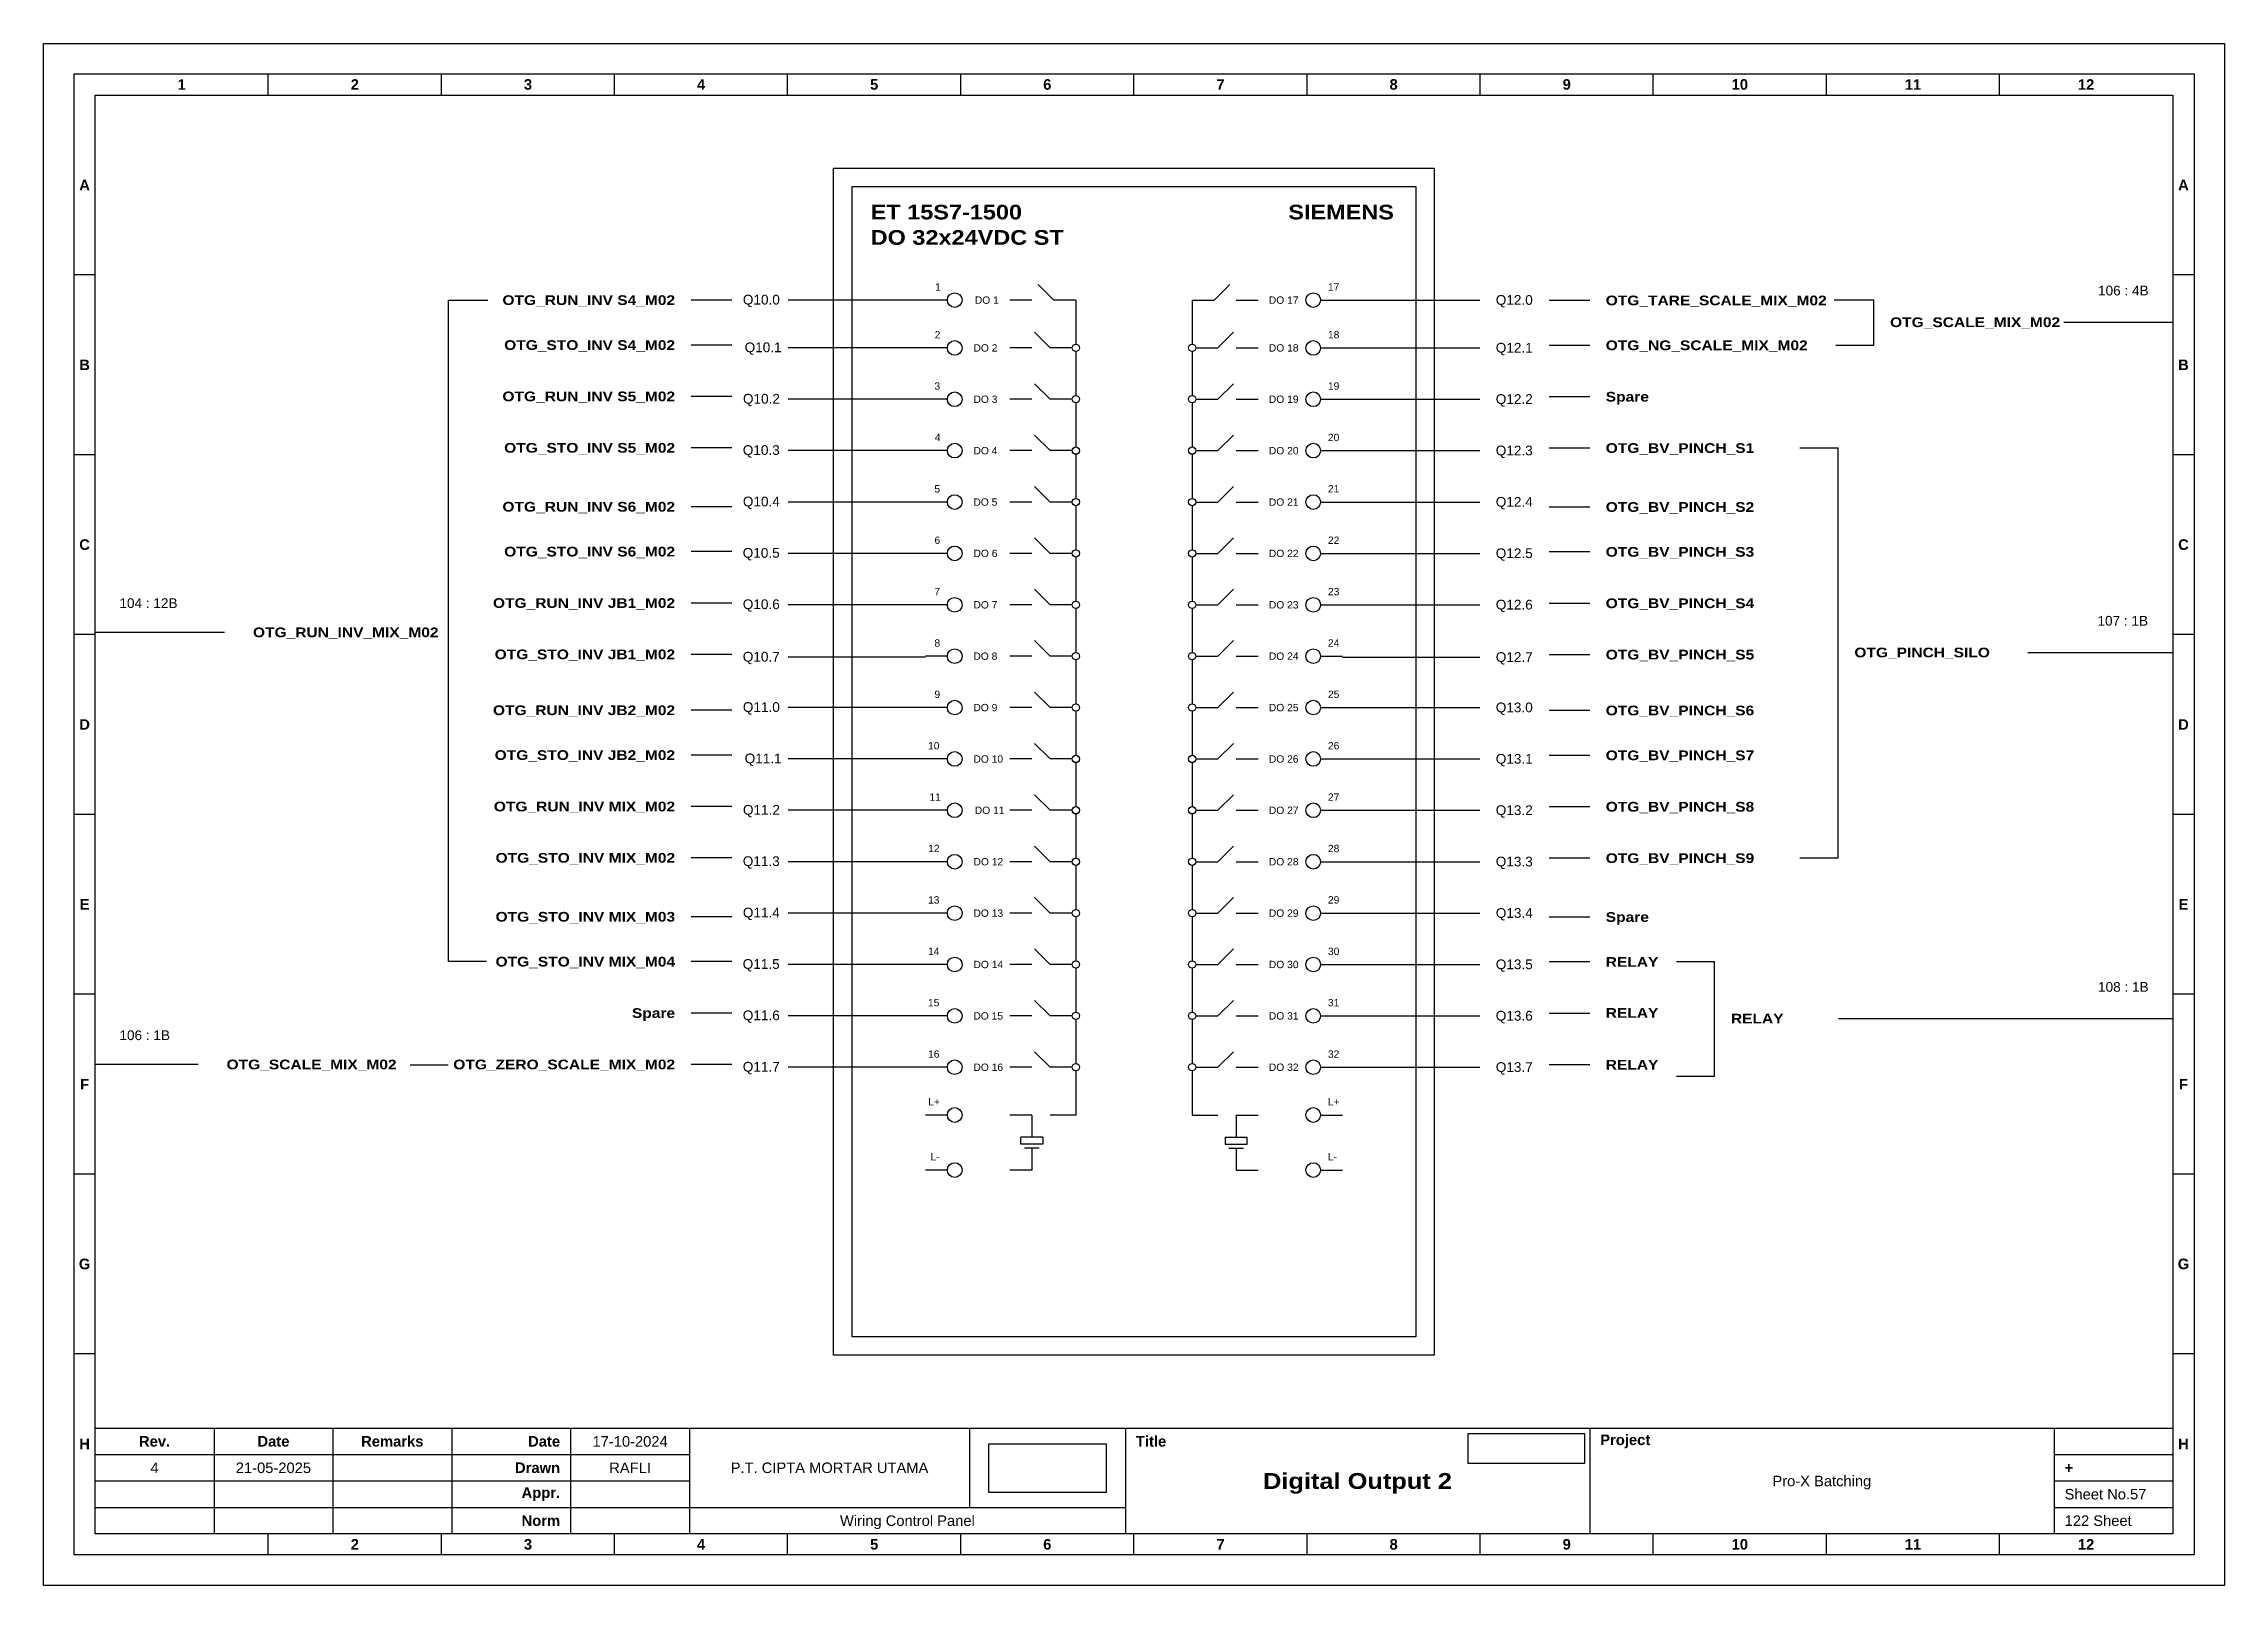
# Model space of a CAD drawing. Header units: centimetres. Extents: x 629 to 3405, y 1037 to 2279.
# Drawn here: x 2193.3 to 2462.7, y 1037.4 to 1227.8 of the extents above; entities that cross this region are included whole.
import ezdxf
from ezdxf.enums import TextEntityAlignment as Align

# ---------------------------------------------------------------- set-up
doc = ezdxf.new("R2010")
doc.units = ezdxf.units.CM
doc.header["$MEASUREMENT"] = 0
doc.styles.add('Bold', font='ariblk.ttf', dxfattribs={"height": 25.4})
doc.styles.get("Standard").update_dxf_attribs({"font": 'arial.ttf'})
picture_1 = doc.add_image_def('image1.png', size_in_pixel=(2048, 847))
picture_2 = doc.add_image_def('image2.png', size_in_pixel=(2092, 542))

msp = doc.modelspace()

# ---------------------------------------------------------------- texts
at = {"ltscale": 500, "style": 'Bold'}
for s, p in [('ET 15S7-1500', (2295.49, 1207.89)), ('DO 32x24VDC ST', (2295.49, 1204.76))]:
    msp.add_text(s, height=1.8132, dxfattribs=at).set_placement(p, align=Align.TOP_LEFT)
msp.add_text('SIEMENS', height=1.813, dxfattribs=at).set_placement((2360.12, 1207.89), align=Align.TOP_RIGHT)
for s, p in [('OTG_RUN_INV S4_M02', (2271.34, 1196.11)), ('OTG_STO_INV S4_M02', (2271.34, 1190.56)), ('OTG_RUN_INV S5_M02', (2271.34, 1184.22)), ('OTG_STO_INV S5_M02', (2271.34, 1177.87)), ('OTG_RUN_INV S6_M02', (2271.34, 1170.59)), ('OTG_STO_INV S6_M02', (2271.34, 1165.05)), ('OTG_RUN_INV JB1_M02', (2271.34, 1158.7)), ('OTG_STO_INV JB1_M02', (2271.34, 1152.36)), ('OTG_RUN_INV JB2_M02', (2271.34, 1145.46)), ('OTG_STO_INV JB2_M02', (2271.34, 1139.92)), ('OTG_RUN_INV MIX_M02', (2271.34, 1133.57)), ('OTG_STO_INV MIX_M02', (2271.34, 1127.23)), ('OTG_STO_INV MIX_M03', (2271.34, 1119.95)), ('OTG_STO_INV MIX_M04', (2271.34, 1114.41)), ('Spare', (2271.34, 1108.06)), ('OTG_ZERO_SCALE_MIX_M02', (2271.34, 1101.71))]:
    msp.add_text(s, height=1.2, dxfattribs=at).set_placement(p, align=Align.MIDDLE_RIGHT)
at = {"ltscale": 500}
for s, p in [('Q10.0', (2279.71, 1196.17)), ('Q12.0', (2372.7, 1196.13)), ('Q10.1', (2279.93, 1190.28)), ('Q12.1', (2372.7, 1190.23)), ('Q10.2', (2279.72, 1183.93)), ('Q12.2', (2372.7, 1183.89)), ('Q10.3', (2279.7, 1177.59)), ('Q12.3', (2372.7, 1177.54)), ('Q10.4', (2279.71, 1171.24)), ('Q12.4', (2372.7, 1171.2)), ('Q10.5', (2279.69, 1164.89)), ('Q12.5', (2372.7, 1164.85)), ('Q10.6', (2279.7, 1158.55)), ('Q12.6', (2372.7, 1158.5)), ('Q10.7', (2279.7, 1152.07)), ('Q12.7', (2372.7, 1152.03)), ('Q11.0', (2279.71, 1145.85)), ('Q13.0', (2372.7, 1145.81)), ('Q11.1', (2279.93, 1139.51)), ('Q13.1', (2372.7, 1139.46)), ('Q11.2', (2279.72, 1133.16)), ('Q13.2', (2372.7, 1133.12)), ('Q11.3', (2279.7, 1126.82)), ('Q13.3', (2372.7, 1126.77)), ('Q11.4', (2279.71, 1120.47)), ('Q13.4', (2372.7, 1120.42)), ('Q11.5', (2279.69, 1114.12)), ('Q13.5', (2372.7, 1114.08)), ('Q11.6', (2279.7, 1107.78)), ('Q13.6', (2372.7, 1107.73)), ('Q11.7', (2279.7, 1101.43)), ('Q13.7', (2372.7, 1101.39))]:
    msp.add_text(s, height=1.2, dxfattribs=at).set_placement(p, align=Align.MIDDLE_LEFT)
for s, height, p in [('1', 0.907, (2303.46, 1197.01)), ('17', 0.907, (2351.97, 1197.01)), ('2', 0.907, (2303.4, 1191.12)), ('18', 0.907, (2351.97, 1191.12)), ('3', 0.907, (2303.37, 1184.77)), ('19', 0.907, (2351.97, 1184.77)), ('4', 0.907, (2303.41, 1178.43)), ('20', 0.907, (2351.97, 1178.43)), ('5', 0.907, (2303.36, 1172.08)), ('21', 0.907, (2351.97, 1172.08)), ('6', 0.907, (2303.38, 1165.73)), ('22', 0.907, (2351.97, 1165.73)), ('104 : 12B', 1.2, (2202.71, 1157.73, -2)), ('7', 0.907, (2303.36, 1159.39)), ('23', 0.907, (2351.97, 1159.39)), ('8', 0.907, (2303.37, 1153.04)), ('24', 0.907, (2351.97, 1153.04)), ('9', 0.907, (2303.37, 1146.7)), ('25', 0.907, (2351.97, 1146.7)), ('10', 0.907, (2302.58, 1140.35)), ('26', 0.907, (2351.97, 1140.35)), ('11', 0.907, (2302.76, 1134)), ('27', 0.907, (2351.97, 1134)), ('12', 0.907, (2302.59, 1127.66)), ('28', 0.907, (2351.97, 1127.66)), ('13', 0.907, (2302.58, 1121.31)), ('29', 0.907, (2351.97, 1121.31)), ('14', 0.907, (2302.58, 1114.96)), ('30', 0.907, (2351.97, 1114.96)), ('15', 0.907, (2302.57, 1108.62)), ('31', 0.907, (2351.97, 1108.62)), ('106 : 1B', 1.2, (2202.71, 1104.36, -2)), ('16', 0.907, (2302.58, 1102.27)), ('32', 0.907, (2351.97, 1102.27)), ('L+', 0.907, (2302.6, 1096.38)), ('L+', 0.907, (2351.97, 1096.38)), ('L-', 0.907, (2302.89, 1089.58)), ('L-', 0.907, (2351.97, 1089.58))]:
    msp.add_text(s, height=height, dxfattribs=at).set_placement(p, align=Align.BOTTOM_LEFT)
for s, p in [('DO 1', (2311.32, 1196.11)), ('DO 17', (2348.34, 1196.11)), ('DO 2', (2311.15, 1190.21)), ('DO 18', (2348.34, 1190.21)), ('DO 3', (2311.15, 1183.87)), ('DO 19', (2348.34, 1183.87)), ('DO 4', (2311.15, 1177.52)), ('DO 20', (2348.34, 1177.52)), ('DO 5', (2311.14, 1171.17)), ('DO 21', (2348.34, 1171.17)), ('DO 6', (2311.15, 1164.83)), ('DO 22', (2348.34, 1164.83)), ('DO 7', (2311.15, 1158.48)), ('DO 23', (2348.34, 1158.48)), ('DO 8', (2311.14, 1152.14)), ('DO 24', (2348.34, 1152.14)), ('DO 9', (2311.14, 1145.79)), ('DO 25', (2348.34, 1145.79)), ('DO 10', (2311.85, 1139.44)), ('DO 26', (2348.34, 1139.44)), ('DO 11', (2312.02, 1133.1)), ('DO 27', (2348.34, 1133.1)), ('DO 12', (2311.86, 1126.75)), ('DO 28', (2348.34, 1126.75)), ('DO 13', (2311.85, 1120.4)), ('DO 29', (2348.34, 1120.4)), ('DO 14', (2311.85, 1114.06)), ('DO 30', (2348.34, 1114.06)), ('DO 15', (2311.84, 1107.71)), ('DO 31', (2348.34, 1107.71)), ('DO 16', (2311.85, 1101.37)), ('DO 32', (2348.34, 1101.37))]:
    msp.add_text(s, height=0.907, dxfattribs=at).set_placement(p, align=Align.MIDDLE_RIGHT)
at = {"ltscale": 500, "style": 'Bold'}
for s, p in [('OTG_TARE_SCALE_MIX_M02', (2386.28, 1196.07)), ('OTG_SCALE_MIX_M02', (2421.4, 1193.38)), ('OTG_NG_SCALE_MIX_M02', (2386.28, 1190.53)), ('Spare', (2386.28, 1184.18)), ('OTG_BV_PINCH_S1', (2386.28, 1177.84)), ('OTG_BV_PINCH_S2', (2386.28, 1170.56)), ('OTG_BV_PINCH_S3', (2386.28, 1165.02)), ('OTG_BV_PINCH_S4', (2386.28, 1158.67)), ('OTG_RUN_INV_MIX_M02', (2219.2, 1155.08)), ('OTG_BV_PINCH_S5', (2386.28, 1152.33)), ('OTG_PINCH_SILO', (2416.99, 1152.59)), ('OTG_BV_PINCH_S6', (2386.28, 1145.43)), ('OTG_BV_PINCH_S7', (2386.28, 1139.89)), ('OTG_BV_PINCH_S8', (2386.28, 1133.54)), ('OTG_BV_PINCH_S9', (2386.28, 1127.19)), ('Spare', (2386.28, 1119.92)), ('RELAY', (2386.28, 1114.37)), ('RELAY', (2386.28, 1108.08)), ('RELAY', (2401.74, 1107.38)), ('OTG_SCALE_MIX_M02', (2215.94, 1101.71)), ('RELAY', (2386.28, 1101.68))]:
    msp.add_text(s, height=1.2, dxfattribs=at).set_placement(p, align=Align.MIDDLE_LEFT)
at = {"ltscale": 500}
for s, p in [('106 : 4B', (2453.33, 1196.33, -2)), ('107 : 1B', (2453.26, 1155.55)), ('108 : 1B', (2453.33, 1110.33, -2))]:
    msp.add_text(s, height=1.2, dxfattribs=at).set_placement(p, align=Align.BOTTOM_RIGHT)

# ---------------------------------------------------------------- blocks, each defined once
blk = doc.blocks.new('KOP MU PROJECT')
at = {"color": 6, "ltscale": 50}
for p, q in [((27.74, 184.05), (27.74, 186.66)), ((49.13, 184.05), (49.13, 186.66)), ((70.51, 184.05), (70.51, 186.66)), ((91.89, 184.05), (91.89, 186.66)), ((113.27, 184.05), (113.27, 186.66)), ((134.66, 184.05), (134.66, 186.66)), ((156.04, 184.05), (156.04, 186.66)), ((177.42, 184.05), (177.42, 186.66)), ((198.8, 184.05), (198.8, 186.66)), ((220.19, 184.05), (220.19, 186.66)), ((241.57, 184.05), (241.57, 186.66)), ((6.36, 161.84), (3.75, 161.84)), ((265.59, 161.84), (262.98, 161.84)), ((6.36, 139.63), (3.75, 139.63)), ((265.59, 139.63), (262.98, 139.63)), ((6.36, 117.42), (3.75, 117.42)), ((265.59, 117.42), (262.98, 117.42)), ((6.36, 95.22), (3.75, 95.22)), ((265.59, 95.22), (262.98, 95.22)), ((6.36, 73.01), (3.75, 73.01)), ((265.59, 73.01), (262.98, 73.01)), ((6.36, 50.8), (3.75, 50.8)), ((265.59, 50.8), (262.98, 50.8)), ((6.36, 28.59), (3.75, 28.59)), ((265.59, 28.59), (262.98, 28.59)), ((27.74, 3.75), (27.74, 6.36)), ((49.13, 3.75), (49.13, 6.36)), ((70.51, 3.75), (70.51, 6.36)), ((91.89, 3.75), (91.89, 6.36)), ((113.27, 3.75), (113.27, 6.36)), ((134.66, 3.75), (134.66, 6.36)), ((156.04, 3.75), (156.04, 6.36)), ((177.42, 3.75), (177.42, 6.36)), ((198.8, 3.75), (198.8, 6.36)), ((220.19, 3.75), (220.19, 6.36)), ((241.57, 3.75), (241.57, 6.36))]:
    blk.add_line(p, q, dxfattribs=at)
at = {"ltscale": 50}
for p, q in [((6.36, 19.41), (262.98, 19.41)), ((21.04, 19.41), (21.04, 6.36)), ((35.72, 19.41), (35.72, 6.36)), ((50.41, 19.41), (50.41, 6.36)), ((65.09, 19.41), (65.09, 6.36)), ((79.77, 19.41), (79.77, 6.36)), ((114.35, 19.41), (114.35, 9.62)), ((133.6, 19.41), (133.6, 6.36)), ((190.95, 19.41), (190.95, 6.36)), ((248.3, 19.41), (248.3, 6.36)), ((6.36, 16.15), (79.77, 16.15)), ((248.3, 16.15), (262.98, 16.15)), ((6.36, 12.89), (79.77, 12.89)), ((248.3, 12.89), (262.98, 12.89)), ((6.36, 9.62), (133.6, 9.62)), ((248.3, 9.62), (262.98, 9.62))]:
    blk.add_line(p, q, dxfattribs=at)
at = {"color": 1, "ltscale": 50}
blk.add_lwpolyline([(269.34, 0), (0, 0), (0, 190.41), (269.34, 190.41)], close=True, dxfattribs=at)
at = {"color": 6, "ltscale": 50}
for points in [[(265.59, 3.75), (3.75, 3.75), (3.75, 186.66), (265.59, 186.66)], [(262.98, 6.36), (6.36, 6.36), (6.36, 184.05), (262.98, 184.05)]]:
    blk.add_lwpolyline(points, close=True, dxfattribs=at)
at = {"ltscale": 50, "char_height": 1.305, "attachment_point": 4}
for s, width, heights, insert in [('\\pxqc;{\\fArial|b1|i0|c0|p34;1}', 21.3825, [2.51], (6.36, 185.36)), ('\\pxqc;{\\fArial|b1|i0|c0|p34;2}', 21.3825, [2.51], (27.74, 185.36)), ('\\pxqc;{\\fArial|b1|i0|c0|p34;3}', 21.3825, [2.51], (49.13, 185.36)), ('\\pxqc;{\\fArial|b1|i0|c0|p34;4}', 21.3825, [2.51], (70.51, 185.36)), ('\\pxqc;{\\fArial|b1|i0|c0|p34;5}', 21.3825, [2.51], (91.89, 185.36)), ('\\pxqc;{\\fArial|b1|i0|c0|p34;6}', 21.3825, [2.51], (113.27, 185.36)), ('\\pxqc;{\\fArial|b1|i0|c0|p34;7}', 21.3825, [2.51], (134.66, 185.36)), ('\\pxqc;{\\fArial|b1|i0|c0|p34;8}', 21.3825, [2.51], (156.04, 185.36)), ('\\pxqc;{\\fArial|b1|i0|c0|p34;9}', 21.3825, [2.51], (177.42, 185.36)), ('\\pxqc;{\\fArial|b1|i0|c0|p34;10}', 21.3825, [2.51], (198.8, 185.36)), ('\\pxqc;{\\fArial|b1|i0|c0|p34;11}', 21.3825, [2.51], (220.19, 185.36)), ('\\pxqc;{\\fArial|b1|i0|c0|p34;12}', 21.3825, [2.51], (241.57, 185.36)), ('\\pxqc;{\\fArial|b1|i0|c0|p34;A}', 2.61, [2.51], (3.75, 172.95)), ('\\pxqc;{\\fArial|b1|i0|c0|p34;A}', 2.61, [2.51], (262.98, 172.95)), ('\\pxqc;{\\fArial|b1|i0|c0|p34;B}', 2.61, [2.51], (3.75, 150.74)), ('\\pxqc;{\\fArial|b1|i0|c0|p34;B}', 2.61, [2.51], (262.98, 150.74)), ('\\pxqc;{\\fArial|b1|i0|c0|p34;C}', 2.61, [2.51], (3.75, 128.53)), ('\\pxqc;{\\fArial|b1|i0|c0|p34;C}', 2.61, [2.51], (262.98, 128.53)), ('\\pxqc;{\\fArial|b1|i0|c0|p34;D}', 2.61, [2.51], (3.75, 106.32)), ('\\pxqc;{\\fArial|b1|i0|c0|p34;D}', 2.61, [2.51], (262.98, 106.32)), ('\\pxqc;{\\fArial|b1|i0|c0|p34;E}', 2.61, [2.51], (3.75, 84.11)), ('\\pxqc;{\\fArial|b1|i0|c0|p34;E}', 2.61, [2.51], (262.98, 84.11)), ('\\pxqc;{\\fArial|b1|i0|c0|p34;F}', 2.61, [2.51], (3.75, 61.9)), ('\\pxqc;{\\fArial|b1|i0|c0|p34;F}', 2.61, [2.51], (262.98, 61.9)), ('\\pxqc;{\\fArial|b1|i0|c0|p34;G}', 2.61, [2.51], (3.75, 39.69)), ('\\pxqc;{\\fArial|b1|i0|c0|p34;G}', 2.61, [2.51], (262.98, 39.69)), ('\\pxqc;{\\fArial|b1|i0|c0|p34;H}', 2.61, [2.51], (3.75, 17.47)), ('\\pxqc;{\\fArial|b1|i0|c0|p34;Rev.}', 14.6811, [2.88], (6.36, 17.78)), ('\\pxqc;{\\fArial|b1|i0|c0|p34;Date}', 14.6811, [2.88], (21.04, 17.78)), ('\\pxqc;{\\fArial|b1|i0|c0|p34;Remarks}', 14.6811, [2.88], (35.72, 17.78)), ('\\pxqr;{\\fArial|b1|i0|c0|p34;Date}', 13.3761, [2.88], (50.41, 17.78)), ('\\pxql;{\\fArial|b1|i0|c0|p34;Title}', 50.2419, [2.88], (134.9, 17.78)), ('\\pxql;{\\fArial|b1|i0|c0|p34;Project}', 50.2419, [2.88], (192.25, 17.78)), ('\\pxqc;{\\fArial|b1|i0|c0|p34;H}', 2.61, [2.51], (262.98, 17.47)), ('\\pxqr;{\\fArial|b1|i0|c0|p34;Drawn}', 13.3761, [2.88], (50.41, 14.52)), ('\\pxql;{\\fArial|b1|i0|c0|p34;+}', 14.6811, [2.88], (249.61, 14.52)), ('\\pxqr;{\\fArial|b1|i0|c0|p34;Appr.}', 13.3761, [2.88], (50.41, 11.26)), ('\\pxqr;{\\fArial|b1|i0|c0|p34;Norm}', 13.3761, [2.88], (50.41, 7.99)), ('\\pxqc;{\\fArial|b1|i0|c0|p34;2}', 21.3825, [2.51], (27.74, 5.06)), ('\\pxqc;{\\fArial|b1|i0|c0|p34;3}', 21.3825, [2.51], (49.13, 5.06)), ('\\pxqc;{\\fArial|b1|i0|c0|p34;4}', 21.3825, [2.51], (70.51, 5.06)), ('\\pxqc;{\\fArial|b1|i0|c0|p34;5}', 21.3825, [2.51], (91.89, 5.06)), ('\\pxqc;{\\fArial|b1|i0|c0|p34;6}', 21.3825, [2.51], (113.27, 5.06)), ('\\pxqc;{\\fArial|b1|i0|c0|p34;7}', 21.3825, [2.51], (134.66, 5.06)), ('\\pxqc;{\\fArial|b1|i0|c0|p34;8}', 21.3825, [2.51], (156.04, 5.06)), ('\\pxqc;{\\fArial|b1|i0|c0|p34;9}', 21.3825, [2.51], (177.42, 5.06)), ('\\pxqc;{\\fArial|b1|i0|c0|p34;10}', 21.3825, [2.51], (198.8, 5.06)), ('\\pxqc;{\\fArial|b1|i0|c0|p34;11}', 21.3825, [2.51], (220.19, 5.06)), ('\\pxqc;{\\fArial|b1|i0|c0|p34;12}', 21.3825, [2.51], (241.57, 5.06))]:
    blk.add_mtext_dynamic_manual_height_columns(s, width=width, gutter_width=0.0326, heights=heights, dxfattribs=dict(at, insert=insert))
at = {"ltscale": 50}
for tag, p in [('DATECREATED', (72.43, 17.78)), ('REV', (13.7, 14.52)), ('REVDATE', (28.38, 14.52)), ('REMARKS', (43.06, 14.52)), ('DRAWN', (72.43, 14.52)), ('COMPANY', (97.06, 14.52)), ('PROJECT', (219.62, 12.89)), ('APPR', (72.43, 11.26)), ('NORM', (72.43, 7.99)), ('DRAWINGCATEGORY', (106.68, 7.99)), ('DESCRIPTION', (162.27, 10.03))]:
    blk.add_attdef(tag, text='', height=1.3, dxfattribs=at).set_placement(p, align=Align.MIDDLE_CENTER)
at = {"ltscale": 50, "style": 'Bold'}
blk.add_attdef('TITLE', text='', height=1.96, dxfattribs=at).set_placement((162.27, 12.89), align=Align.MIDDLE_CENTER)
at = {"ltscale": 50}
for tag, p in [('SHEETNUMBER', (249.61, 11.26)), ('TOTALSHEET', (249.61, 7.99))]:
    blk.add_attdef(tag, text='', height=1.3, dxfattribs=at).set_placement(p, align=Align.MIDDLE_LEFT)
image = blk.add_image(picture_1, insert=(116.72, 11.48), size_in_units=(14.5, 6), dxfattribs=at)
image.dxf.flags = 15
image = blk.add_image(picture_2, insert=(175.94, 15.04), size_in_units=(14.36, 3.72), dxfattribs=at)
image.dxf.flags = 15

# ---------------------------------------------------------------- linework, layer by layer
at = {"color": 146, "ltscale": 50, "true_color": 0x105689}
for p, q in [((2243.36, 1114.41), (2243.36, 1196.11)), ((2243.36, 1196.11), (2248.23, 1196.11)), ((2278.34, 1196.11), (2273.34, 1196.11)), ((2302.26, 1196.11), (2285.31, 1196.11)), ((2353.78, 1196.11), (2370.73, 1196.11)), ((2379.3, 1196.11), (2384.3, 1196.11)), ((2419.38, 1196.11), (2414.5, 1196.11)), ((2419.38, 1190.56), (2419.38, 1196.11)), ((2456.33, 1193.33), (2442.84, 1193.33)), ((2278.34, 1190.56), (2273.34, 1190.56)), ((2379.3, 1190.56), (2384.3, 1190.56)), ((2414.68, 1190.56), (2419.38, 1190.56)), ((2302.26, 1190.21), (2285.31, 1190.21)), ((2353.78, 1190.21), (2370.73, 1190.21)), ((2278.34, 1184.22), (2273.34, 1184.22)), ((2302.26, 1183.87), (2285.31, 1183.87)), ((2353.78, 1183.87), (2370.73, 1183.87)), ((2379.3, 1184.22), (2384.3, 1184.22)), ((2278.34, 1177.87), (2273.34, 1177.87)), ((2302.26, 1177.52), (2285.31, 1177.52)), ((2353.78, 1177.52), (2370.73, 1177.52)), ((2379.3, 1177.87), (2384.3, 1177.87)), ((2410.27, 1177.87), (2414.97, 1177.87)), ((2414.97, 1127.23), (2414.97, 1177.87)), ((2278.34, 1170.59), (2273.34, 1170.59)), ((2302.26, 1171.17), (2285.31, 1171.17)), ((2353.78, 1171.17), (2370.73, 1171.17)), ((2379.3, 1170.59), (2384.3, 1170.59)), ((2278.34, 1165.05), (2273.34, 1165.05)), ((2302.26, 1164.83), (2285.31, 1164.83)), ((2353.78, 1164.83), (2370.73, 1164.83)), ((2379.3, 1165.05), (2384.3, 1165.05)), ((2278.34, 1158.7), (2273.34, 1158.7)), ((2302.26, 1158.48), (2285.31, 1158.48)), ((2353.78, 1158.48), (2370.73, 1158.48)), ((2379.3, 1158.7), (2384.3, 1158.7)), ((2215.68, 1155.08), (2199.71, 1155.08)), ((2278.34, 1152.36), (2273.34, 1152.36)), ((2302.26, 1152.01), (2285.31, 1152.01)), ((2353.78, 1152.01), (2370.73, 1152.01)), ((2379.3, 1152.36), (2384.3, 1152.36)), ((2456.33, 1152.55), (2438.43, 1152.55)), ((2278.34, 1145.46), (2273.34, 1145.46)), ((2302.26, 1145.79), (2285.31, 1145.79)), ((2353.78, 1145.79), (2370.73, 1145.79)), ((2379.3, 1145.46), (2384.3, 1145.46)), ((2278.34, 1139.92), (2273.34, 1139.92)), ((2302.26, 1139.44), (2285.31, 1139.44)), ((2353.78, 1139.44), (2370.73, 1139.44)), ((2379.3, 1139.92), (2384.3, 1139.92)), ((2278.34, 1133.57), (2273.34, 1133.57)), ((2302.26, 1133.1), (2285.31, 1133.1)), ((2353.78, 1133.1), (2370.73, 1133.1)), ((2379.3, 1133.57), (2384.3, 1133.57)), ((2278.34, 1127.23), (2273.34, 1127.23)), ((2302.26, 1126.75), (2285.31, 1126.75)), ((2353.78, 1126.75), (2370.73, 1126.75)), ((2379.3, 1127.23), (2384.3, 1127.23)), ((2410.27, 1127.23), (2414.97, 1127.23)), ((2278.34, 1119.95), (2273.34, 1119.95)), ((2302.26, 1120.4), (2285.31, 1120.4)), ((2353.78, 1120.4), (2370.73, 1120.4)), ((2379.3, 1119.95), (2384.3, 1119.95)), ((2248.06, 1114.41), (2243.36, 1114.41)), ((2278.34, 1114.41), (2273.34, 1114.41)), ((2302.26, 1114.06), (2285.31, 1114.06)), ((2353.78, 1114.06), (2370.73, 1114.06)), ((2379.3, 1114.41), (2384.3, 1114.41)), ((2395.01, 1114.41), (2399.72, 1114.41)), ((2399.72, 1100.25), (2399.72, 1114.41)), ((2278.34, 1108.06), (2273.34, 1108.06)), ((2302.26, 1107.71), (2285.31, 1107.71)), ((2353.78, 1107.71), (2370.73, 1107.71)), ((2379.3, 1108.06), (2384.3, 1108.06)), ((2456.33, 1107.33), (2415.02, 1107.33)), ((2212.43, 1101.71), (2199.71, 1101.71)), ((2243.31, 1101.64), (2238.61, 1101.64)), ((2278.34, 1101.71), (2273.34, 1101.71)), ((2379.3, 1101.71), (2384.3, 1101.71)), ((2302.26, 1101.37), (2285.31, 1101.37)), ((2353.78, 1101.37), (2370.73, 1101.37)), ((2395.01, 1100.25), (2399.72, 1100.25))]:
    msp.add_line(p, q, dxfattribs=at)
at = {"color": 6, "ltscale": 50}
for p, q in [((2304.98, 1196.11), (2302.26, 1196.11)), ((2351.06, 1196.11), (2353.78, 1196.11)), ((2304.98, 1190.21), (2302.26, 1190.21)), ((2351.06, 1190.21), (2353.78, 1190.21)), ((2304.98, 1183.87), (2302.26, 1183.87)), ((2351.06, 1183.87), (2353.78, 1183.87)), ((2304.98, 1177.52), (2302.26, 1177.52)), ((2351.06, 1177.52), (2353.78, 1177.52)), ((2304.98, 1171.17), (2302.26, 1171.17)), ((2351.06, 1171.17), (2353.78, 1171.17)), ((2304.98, 1164.83), (2302.26, 1164.83)), ((2351.06, 1164.83), (2353.78, 1164.83)), ((2304.98, 1158.48), (2302.26, 1158.48)), ((2351.06, 1158.48), (2353.78, 1158.48)), ((2304.98, 1152.14), (2302.26, 1152.14)), ((2351.06, 1152.14), (2353.78, 1152.14)), ((2304.98, 1145.79), (2302.26, 1145.79)), ((2351.06, 1145.79), (2353.78, 1145.79)), ((2304.98, 1139.44), (2302.26, 1139.44)), ((2351.06, 1139.44), (2353.78, 1139.44)), ((2304.98, 1133.1), (2302.26, 1133.1)), ((2351.06, 1133.1), (2353.78, 1133.1)), ((2304.98, 1126.75), (2302.26, 1126.75)), ((2351.06, 1126.75), (2353.78, 1126.75)), ((2304.98, 1120.4), (2302.26, 1120.4)), ((2351.06, 1120.4), (2353.78, 1120.4)), ((2304.98, 1114.06), (2302.26, 1114.06)), ((2351.06, 1114.06), (2353.78, 1114.06)), ((2304.98, 1107.71), (2302.26, 1107.71)), ((2351.06, 1107.71), (2353.78, 1107.71)), ((2304.98, 1101.37), (2302.26, 1101.37)), ((2351.06, 1101.37), (2353.78, 1101.37)), ((2304.98, 1095.47), (2302.26, 1095.47)), ((2351.06, 1095.47), (2353.78, 1095.47)), ((2304.98, 1088.67), (2302.26, 1088.67)), ((2351.06, 1088.67), (2353.78, 1088.67))]:
    msp.add_line(p, q, dxfattribs=at)
at = {"ltscale": 50}
for p, q in [((2315.39, 1196.11), (2312.67, 1196.11)), ((2318.11, 1196.11), (2316.19, 1198.03)), ((2320.83, 1196.11), (2318.11, 1196.11)), ((2320.83, 1196.11), (2320.83, 1190.67)), ((2335.2, 1196.11), (2337.92, 1196.11)), ((2335.2, 1196.11), (2335.2, 1190.67)), ((2337.92, 1196.11), (2339.85, 1198.03)), ((2340.64, 1196.11), (2343.36, 1196.11)), ((2317.66, 1190.21), (2315.73, 1192.14)), ((2338.38, 1190.21), (2340.3, 1192.14)), ((2315.39, 1190.21), (2312.67, 1190.21)), ((2320.38, 1190.21), (2317.66, 1190.21)), ((2320.83, 1189.76), (2320.83, 1184.32)), ((2335.2, 1189.76), (2335.2, 1184.32)), ((2335.66, 1190.21), (2338.38, 1190.21)), ((2340.64, 1190.21), (2343.36, 1190.21)), ((2317.66, 1183.87), (2315.73, 1185.79)), ((2338.38, 1183.87), (2340.3, 1185.79)), ((2315.39, 1183.87), (2312.67, 1183.87)), ((2320.38, 1183.87), (2317.66, 1183.87)), ((2320.83, 1183.41), (2320.83, 1177.97)), ((2335.2, 1183.41), (2335.2, 1177.97)), ((2335.66, 1183.87), (2338.38, 1183.87)), ((2340.64, 1183.87), (2343.36, 1183.87)), ((2315.39, 1177.52), (2312.67, 1177.52)), ((2317.66, 1177.52), (2315.73, 1179.44)), ((2320.38, 1177.52), (2317.66, 1177.52)), ((2320.83, 1177.07), (2320.83, 1171.63)), ((2335.2, 1177.07), (2335.2, 1171.63)), ((2335.66, 1177.52), (2338.38, 1177.52)), ((2338.38, 1177.52), (2340.3, 1179.44)), ((2340.64, 1177.52), (2343.36, 1177.52)), ((2317.66, 1171.17), (2315.73, 1173.1)), ((2338.38, 1171.17), (2340.3, 1173.1)), ((2315.39, 1171.17), (2312.67, 1171.17)), ((2320.38, 1171.17), (2317.66, 1171.17)), ((2320.83, 1170.72), (2320.83, 1165.28)), ((2335.2, 1170.72), (2335.2, 1165.28)), ((2335.66, 1171.17), (2338.38, 1171.17)), ((2340.64, 1171.17), (2343.36, 1171.17)), ((2317.66, 1164.83), (2315.73, 1166.75)), ((2338.38, 1164.83), (2340.3, 1166.75)), ((2315.39, 1164.83), (2312.67, 1164.83)), ((2320.38, 1164.83), (2317.66, 1164.83)), ((2320.83, 1164.38), (2320.83, 1158.94)), ((2335.2, 1164.38), (2335.2, 1158.94)), ((2335.66, 1164.83), (2338.38, 1164.83)), ((2340.64, 1164.83), (2343.36, 1164.83)), ((2315.39, 1158.48), (2312.67, 1158.48)), ((2317.66, 1158.48), (2315.73, 1160.41)), ((2320.38, 1158.48), (2317.66, 1158.48)), ((2335.66, 1158.48), (2338.38, 1158.48)), ((2338.38, 1158.48), (2340.3, 1160.41)), ((2340.64, 1158.48), (2343.36, 1158.48)), ((2320.83, 1158.03), (2320.83, 1152.59)), ((2335.2, 1158.03), (2335.2, 1152.59)), ((2317.66, 1152.14), (2315.73, 1154.06)), ((2338.38, 1152.14), (2340.3, 1154.06)), ((2315.39, 1152.14), (2312.67, 1152.14)), ((2320.38, 1152.14), (2317.66, 1152.14)), ((2320.83, 1151.68), (2320.83, 1146.24)), ((2335.2, 1151.68), (2335.2, 1146.24)), ((2335.66, 1152.14), (2338.38, 1152.14)), ((2340.64, 1152.14), (2343.36, 1152.14)), ((2317.66, 1145.79), (2315.73, 1147.71)), ((2338.38, 1145.79), (2340.3, 1147.71)), ((2315.39, 1145.79), (2312.67, 1145.79)), ((2320.38, 1145.79), (2317.66, 1145.79)), ((2320.83, 1145.34), (2320.83, 1139.9)), ((2335.2, 1145.34), (2335.2, 1139.9)), ((2335.66, 1145.79), (2338.38, 1145.79)), ((2340.64, 1145.79), (2343.36, 1145.79)), ((2315.39, 1139.44), (2312.67, 1139.44)), ((2317.66, 1139.44), (2315.73, 1141.37)), ((2320.38, 1139.44), (2317.66, 1139.44)), ((2335.66, 1139.44), (2338.38, 1139.44)), ((2338.38, 1139.44), (2340.3, 1141.37)), ((2340.64, 1139.44), (2343.36, 1139.44)), ((2320.83, 1138.99), (2320.83, 1133.55)), ((2335.2, 1138.99), (2335.2, 1133.55)), ((2317.66, 1133.1), (2315.73, 1135.02)), ((2338.38, 1133.1), (2340.3, 1135.02)), ((2315.39, 1133.1), (2312.67, 1133.1)), ((2320.38, 1133.1), (2317.66, 1133.1)), ((2320.83, 1132.64), (2320.83, 1127.2)), ((2335.2, 1132.64), (2335.2, 1127.2)), ((2335.66, 1133.1), (2338.38, 1133.1)), ((2340.64, 1133.1), (2343.36, 1133.1)), ((2317.66, 1126.75), (2315.73, 1128.67)), ((2338.38, 1126.75), (2340.3, 1128.67)), ((2315.39, 1126.75), (2312.67, 1126.75)), ((2320.38, 1126.75), (2317.66, 1126.75)), ((2320.83, 1126.3), (2320.83, 1120.86)), ((2335.2, 1126.3), (2335.2, 1120.86)), ((2335.66, 1126.75), (2338.38, 1126.75)), ((2340.64, 1126.75), (2343.36, 1126.75)), ((2317.66, 1120.4), (2315.73, 1122.33)), ((2338.38, 1120.4), (2340.3, 1122.33)), ((2315.39, 1120.4), (2312.67, 1120.4)), ((2320.38, 1120.4), (2317.66, 1120.4)), ((2320.83, 1119.95), (2320.83, 1114.51)), ((2335.2, 1119.95), (2335.2, 1114.51)), ((2335.66, 1120.4), (2338.38, 1120.4)), ((2340.64, 1120.4), (2343.36, 1120.4)), ((2317.66, 1114.06), (2315.73, 1115.98)), ((2338.38, 1114.06), (2340.3, 1115.98)), ((2315.39, 1114.06), (2312.67, 1114.06)), ((2320.38, 1114.06), (2317.66, 1114.06)), ((2320.83, 1113.6), (2320.83, 1108.16)), ((2335.2, 1113.6), (2335.2, 1108.16)), ((2335.66, 1114.06), (2338.38, 1114.06)), ((2340.64, 1114.06), (2343.36, 1114.06)), ((2315.39, 1107.71), (2312.67, 1107.71)), ((2317.66, 1107.71), (2315.73, 1109.63)), ((2320.38, 1107.71), (2317.66, 1107.71)), ((2320.83, 1107.26), (2320.83, 1101.82)), ((2335.2, 1107.26), (2335.2, 1101.82)), ((2335.66, 1107.71), (2338.38, 1107.71)), ((2338.38, 1107.71), (2340.3, 1109.63)), ((2340.64, 1107.71), (2343.36, 1107.71)), ((2317.66, 1101.37), (2315.73, 1103.29)), ((2338.38, 1101.37), (2340.3, 1103.29)), ((2315.39, 1101.37), (2312.67, 1101.37)), ((2320.38, 1101.37), (2317.66, 1101.37)), ((2320.83, 1100.91), (2320.83, 1095.47)), ((2335.2, 1100.91), (2335.2, 1095.47)), ((2335.66, 1101.37), (2338.38, 1101.37)), ((2340.64, 1101.37), (2343.36, 1101.37)), ((2315.39, 1095.47), (2312.67, 1095.47)), ((2315.39, 1095.47), (2315.39, 1092.75)), ((2320.83, 1095.47), (2317.66, 1095.47)), ((2335.2, 1095.47), (2338.38, 1095.47)), ((2340.64, 1095.47), (2343.36, 1095.47)), ((2340.64, 1095.47), (2340.64, 1092.75)), ((2316.75, 1092.75), (2314.03, 1092.75)), ((2314.03, 1091.85), (2314.03, 1092.75)), ((2316.75, 1091.85), (2314.03, 1091.85)), ((2316.3, 1091.39), (2314.48, 1091.39)), ((2315.39, 1091.39), (2315.39, 1088.67)), ((2316.75, 1092.75), (2316.75, 1091.85)), ((2339.28, 1092.75), (2342, 1092.75)), ((2339.28, 1092.75), (2339.28, 1091.85)), ((2339.28, 1091.85), (2342, 1091.85)), ((2339.74, 1091.39), (2341.55, 1091.39)), ((2340.64, 1091.39), (2340.64, 1088.67)), ((2342, 1091.85), (2342, 1092.75)), ((2315.39, 1088.67), (2312.67, 1088.67)), ((2340.64, 1088.67), (2343.36, 1088.67))]:
    msp.add_line(p, q, dxfattribs=at)
msp.add_lwpolyline([(2290.92, 1212.42), (2365.11, 1212.42), (2365.11, 1065.79), (2290.92, 1065.79)], close=True, dxfattribs=at)
at = {"color": 6, "ltscale": 50}
msp.add_lwpolyline([(2293.19, 1210.16), (2362.84, 1210.16), (2362.84, 1068.06), (2293.19, 1068.06)], close=True, dxfattribs=at)
at = {"color": 6, "ltscale": 20}
for centre in [(2305.88, 1196.11), (2350.15, 1196.11), (2305.88, 1190.21), (2350.15, 1190.21), (2305.88, 1183.87), (2350.15, 1183.87), (2305.88, 1177.52), (2350.15, 1177.52), (2305.88, 1171.17), (2350.15, 1171.17), (2305.88, 1164.83), (2350.15, 1164.83), (2305.88, 1158.48), (2350.15, 1158.48), (2305.88, 1152.14), (2350.15, 1152.14), (2305.88, 1145.79), (2350.15, 1145.79), (2305.88, 1139.44), (2350.15, 1139.44), (2305.88, 1133.1), (2350.15, 1133.1), (2305.88, 1126.75), (2350.15, 1126.75), (2305.88, 1120.4), (2350.15, 1120.4), (2305.88, 1114.06), (2350.15, 1114.06), (2305.88, 1107.71), (2350.15, 1107.71), (2305.88, 1101.37), (2350.15, 1101.37), (2305.88, 1095.47), (2350.15, 1095.47), (2305.88, 1088.67), (2350.15, 1088.67)]:
    msp.add_circle(centre, 0.907, dxfattribs=at)
at = {"ltscale": 20}
for centre in [(2320.83, 1190.21), (2335.2, 1190.21), (2320.83, 1183.87), (2335.2, 1183.87), (2320.83, 1177.52), (2335.2, 1177.52), (2320.83, 1171.17), (2335.2, 1171.17), (2320.83, 1164.83), (2335.2, 1164.83), (2320.83, 1158.48), (2335.2, 1158.48), (2320.83, 1152.14), (2335.2, 1152.14), (2320.83, 1145.79), (2335.2, 1145.79), (2320.83, 1139.44), (2335.2, 1139.44), (2320.83, 1133.1), (2335.2, 1133.1), (2320.83, 1126.75), (2335.2, 1126.75), (2320.83, 1120.4), (2335.2, 1120.4), (2320.83, 1114.06), (2335.2, 1114.06), (2320.83, 1107.71), (2335.2, 1107.71), (2320.83, 1101.37), (2335.2, 1101.37)]:
    msp.add_circle(centre, 0.453, dxfattribs=at)

# ---------------------------------------------------------------- block references
msp.add_blockref('KOP MU PROJECT', (2193.35, 1037.38)).add_auto_attribs({'TITLE': 'Digital Output 2', 'PROJECT': 'Pro-X Batching', 'COMPANY': 'P.T. CIPTA MORTAR UTAMA', 'DRAWINGCATEGORY': 'Wiring Control Panel', 'DRAWN': 'RAFLI', 'DATECREATED': '17-10-2024', 'REVDATE': '21-05-2025', 'REV': '4', 'SHEETNUMBER': 'Sheet No.57', 'TOTALSHEET': '122 Sheet'})

msp.set_redraw_order([(e.dxf.handle, doc.entitydb.next_handle()) for e in msp.query("TEXT MTEXT ATTDEF DIMENSION ARC_DIMENSION")])  # texts and dimensions are drawn at this point

doc.saveas('drawing.dxf')
